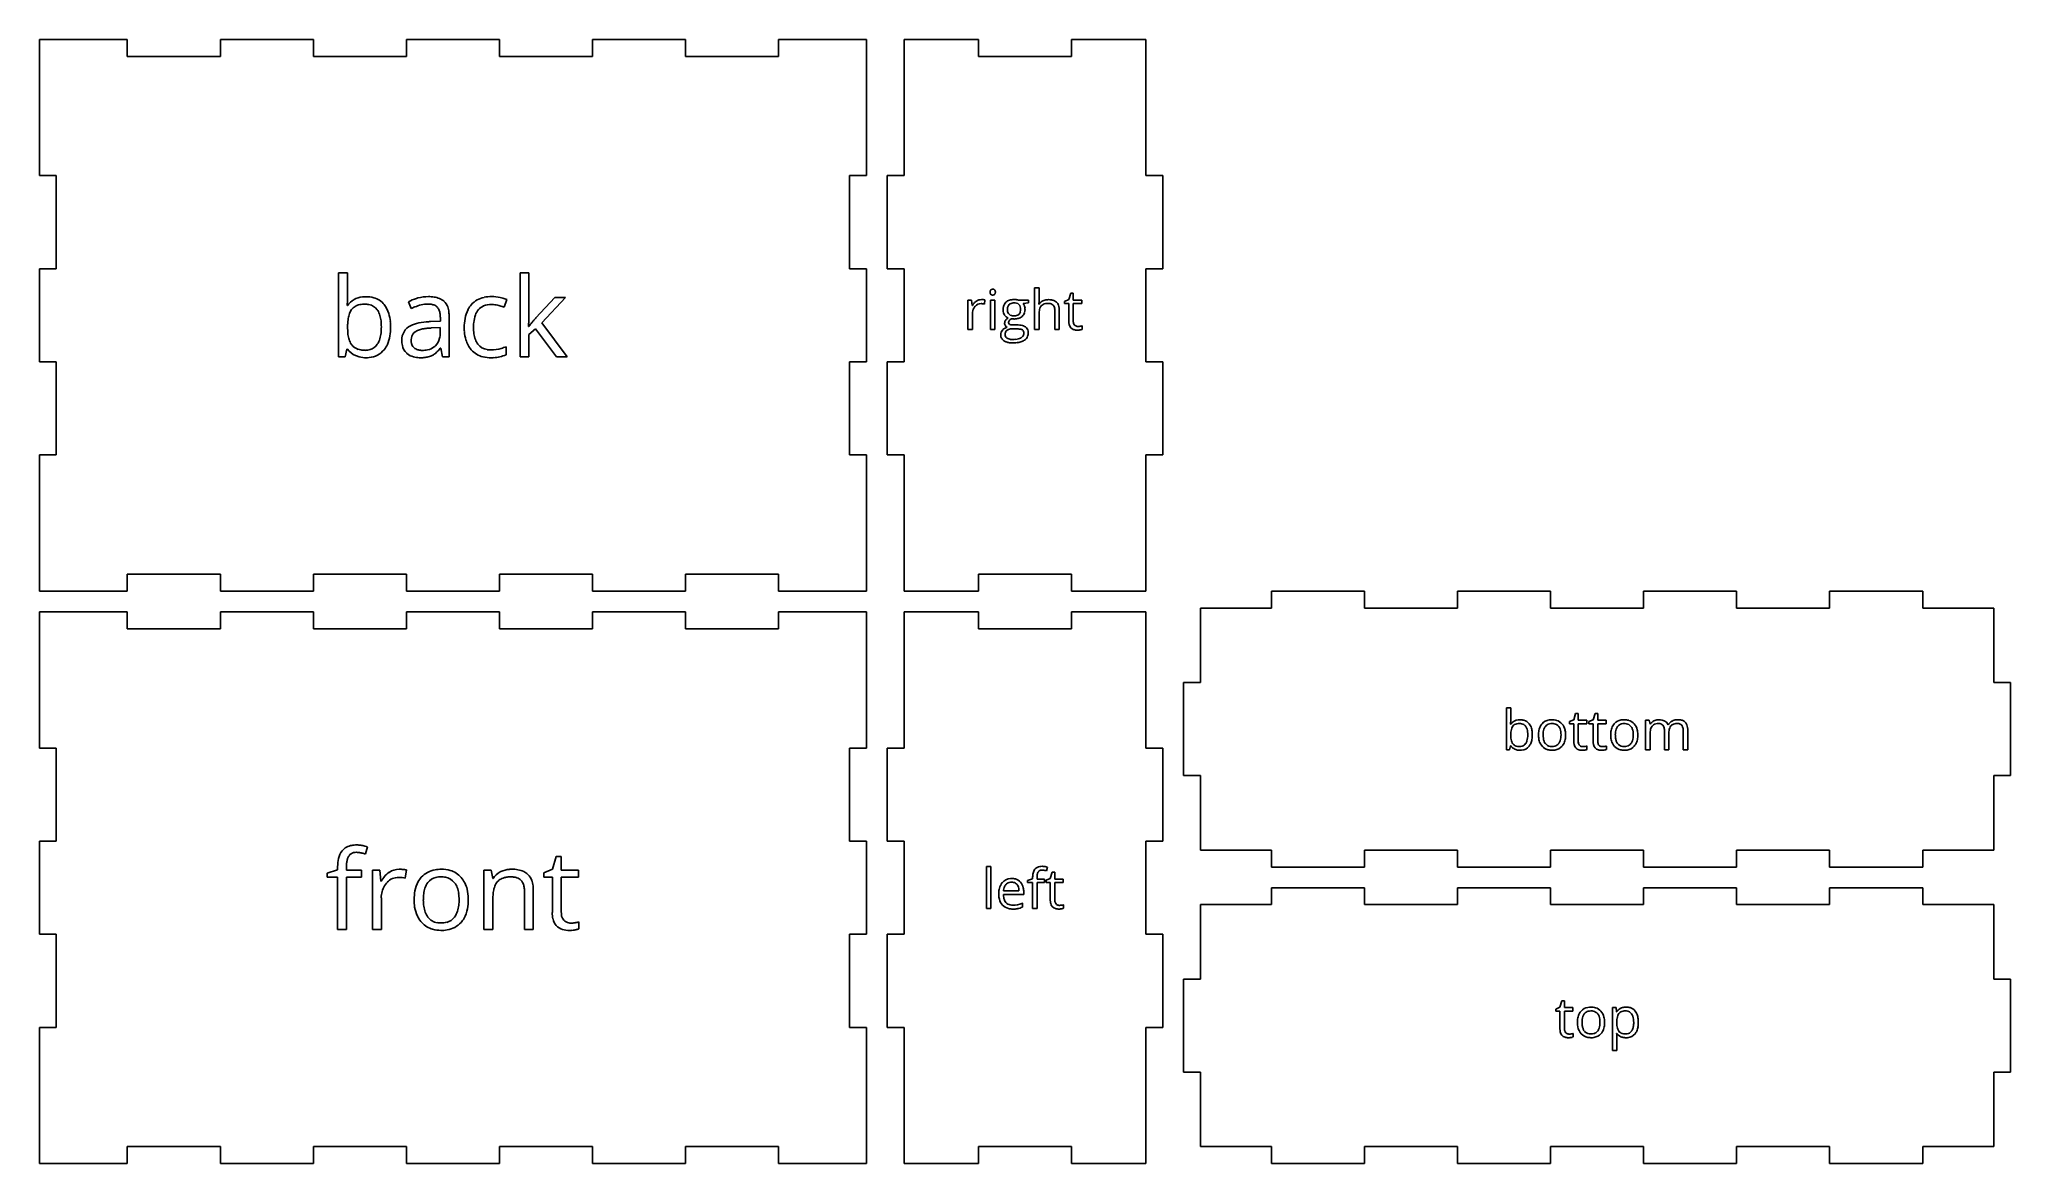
# Model space of a CAD drawing. Header units: millimetres. Extents: x 0 to 286, y 3 to 166.
import ezdxf

# ---------------------------------------------------------------- set-up
doc = ezdxf.new("R2010")
doc.units = ezdxf.units.MM

msp = doc.modelspace()

# ---------------------------------------------------------------- linework, layer by layer
at = {"layer": 'back_labelLayer'}
for p, q in [((43.41, 120), (43.41, 132.16)), ((43.41, 132.16), (44.71, 132.16)), ((44.71, 132.16), (44.71, 129.2)), ((69.73, 120), (69.73, 132.16)), ((69.73, 132.16), (71.02, 132.16)), ((71.02, 132.16), (71.02, 125.71)), ((44.65, 127.42), (44.71, 127.42)), ((53.94, 126.98), (53.54, 127.97)), ((59.45, 125.84), (59.45, 120)), ((67.83, 128.27), (67.43, 127.17)), ((72.04, 125.63), (74.8, 128.56)), ((76.34, 128.56), (72.88, 124.91)), ((74.8, 128.56), (76.34, 128.56)), ((56.73, 125.09), (58.18, 125.13)), ((58.15, 124.21), (56.85, 124.16)), ((58.15, 123.44), (58.15, 124.21)), ((58.18, 125.13), (58.18, 125.66)), ((70.95, 124.38), (71.02, 124.38)), ((71.99, 124.05), (71.02, 123.2)), ((71.02, 123.2), (71.02, 120)), ((75.02, 120), (71.99, 124.05)), ((72.88, 124.91), (76.59, 120)), ((44.62, 121.1), (44.34, 120)), ((44.71, 121.1), (44.62, 121.1)), ((58.23, 121.22), (58.16, 121.22)), ((58.48, 120), (58.23, 121.22)), ((67.7, 121.44), (67.7, 120.29)), ((44.34, 120), (43.41, 120)), ((59.45, 120), (58.48, 120)), ((71.02, 120), (69.73, 120)), ((76.59, 120), (75.02, 120))]:
    msp.add_line(p, q, dxfattribs=at)
for centre, radius, start, end in [((17.67, 129.18), 27.04, 358.1123, 0.0484), ((47.39, 124.27), 4.43, 89.8744, 96.8145), ((47.44, 124.74), 3.96, 74.2393, 90.5624), ((56.44, 122.7), 6.01, 90.0715, 104.6521), ((56.47, 123.23), 5.48, 81.568, 90.3249), ((65.59, 123.63), 5.09, 89.5892, 102.1788), ((65.62, 122.87), 5.85, 77.7702, 89.9475), ((25.2, 128.93), 19.51, 355.7239, 358.1259), ((28.57, 128.7), 16.13, 355.4713, 355.6532), ((47.13, 125.74), 2.95, 95.1835, 145.1109), ((48.81, 124.92), 4.06, 160.8926, 171.2334), ((47.08, 125.53), 2.22, 143.3382, 161.256), ((46.66, 125.8), 1.72, 120.1403, 142.4249), ((46.91, 125.34), 2.25, 100.4469, 119.6701), ((47.18, 123.97), 3.64, 89.5731, 100.7324), ((47.23, 124.62), 3, 78.6781, 90.375), ((47.48, 125.7), 1.89, 35.5408, 79.8011), ((47.7, 125.7), 2.97, 38.5631, 74.067), ((47.27, 125.55), 2.15, 32.7033, 35.5243), ((46.69, 125.21), 2.82, 15.778, 32.0151), ((44.83, 124.67), 4.76, 6.1649, 16.0397), ((47.02, 125.18), 3.82, 16.4709, 38.4075), ((45.08, 124.57), 5.86, 5.1338, 16.7974), ((56.38, 122.71), 5.98, 106.3569, 118.335), ((57.74, 119.17), 8.69, 112.2123, 115.9641), ((56.89, 121.32), 6.37, 103.6227, 112.432), ((56.63, 121.92), 6.81, 104.5162, 106.549), ((56.39, 123.41), 4.22, 90.4484, 103.7665), ((56.37, 124.43), 3.2, 83.6507, 90.1753), ((56.5, 125.5), 2.12, 70.5717, 83.9928), ((56.78, 126.26), 1.32, 42.7296, 71.038), ((56.79, 125.29), 3.39, 68.2273, 81.7494), ((56.66, 126.19), 1.45, 20.4094, 41.4479), ((55.86, 125.89), 2.3, 7.8272, 20.6042), ((57.23, 126.39), 2.21, 47.8683, 68.2934), ((54.45, 125.68), 3.72, 359.6933, 8.0036), ((57.3, 126.53), 2.05, 19.2331, 46.6741), ((56.11, 126.09), 3.33, 6.3379, 19.6815), ((54.34, 125.86), 5.1, 359.8027, 6.6584), ((66.31, 124.73), 4.62, 153.0875, 170.1051), ((65.36, 125.19), 3.58, 138.655, 152.6854), ((65.18, 125.31), 3.36, 101.4913, 138.3134), ((67.36, 124.58), 4.35, 160.1418, 175.1368), ((65.33, 125.37), 2.18, 114.4266, 161.6633), ((65.53, 124.69), 2.88, 88.7194, 112.5668), ((65.59, 124.7), 2.87, 87.6749, 89.9748), ((65.55, 123.86), 3.72, 81.691, 87.5079), ((65.31, 122.23), 5.36, 77.2999, 81.7345), ((64.99, 120.73), 6.89, 74.7802, 77.4498), ((65.3, 121.81), 5.77, 68.3295, 74.8831), ((65.51, 122.26), 6.47, 74.6797, 77.9578), ((66.11, 124.42), 4.22, 70.0946, 74.7386), ((66.68, 125.98), 2.56, 63.5034, 70.1861), ((66.95, 126.56), 1.92, 62.9274, 63.189), ((54.7, 124.3), 9.99, 177.6177, 180.0426), ((53.29, 124.26), 8.57, 179.7763, 185.7075), ((51.7, 124.45), 6.98, 171.0668, 177.8457), ((49.9, 123.91), 5.18, 185.5925, 194.2051), ((44.8, 123.97), 4.79, 343.4171, 353.6369), ((41.95, 124.34), 7.66, 359.7681, 6.3095), ((42.18, 124.28), 7.43, 353.4935, 0.2206), ((46, 123.79), 4.92, 335.8306, 350.8255), ((43.35, 124.24), 7.6, 350.6563, 0.338), ((42.63, 124.31), 8.32, 359.8779, 5.4093), ((54.82, 122.46), 2.24, 115.4905, 182.3568), ((55.94, 120.4), 4.59, 101.3568, 117.0799), ((55.33, 122.49), 1.38, 120.9734, 172.418), ((55.67, 121.98), 1.99, 113.5887, 121.6805), ((56.15, 120.83), 3.24, 102.7995, 113.2433), ((56.85, 116.18), 8.9, 92.4696, 101.7065), ((56.73, 118.35), 5.78, 96.3546, 102.9953), ((57.16, 114.64), 9.52, 91.8565, 96.4479), ((57.11, 112.42), 12.67, 91.7164, 92.9096), ((54.86, 123.41), 3.29, 346.9178, 0.2825), ((54.02, 123.44), 4.13, 359.8182, 0.0001), ((68.8, 124.27), 7.16, 169.8978, 180.3689), ((69.48, 124.22), 7.84, 179.9389, 183.9815), ((67.37, 124.03), 5.72, 183.5914, 196.354), ((70.15, 124.26), 7.17, 174.531, 180.155), ((69.27, 124.21), 6.28, 179.7041, 188.0744), ((67, 123.88), 3.99, 187.9315, 200.3885), ((16.71, 128.16), 54.38, 356.0207, 356.055), ((28.86, 127.33), 42.19, 356.0329, 356.6443), ((45.59, 126.36), 25.44, 356.6325, 357.491), ((55.65, 125.91), 15.37, 357.5042, 358.3307), ((62.37, 125.73), 8.64, 358.274, 359.8927), ((77.28, 119.95), 7.68, 142.3234, 144.7075), ((81.37, 116.79), 12.84, 140.4331, 142.3365), ((86.7, 112.41), 19.74, 139.2799, 140.4704), ((92.86, 107.11), 27.86, 138.3417, 139.2878), ((47.05, 122.77), 2.87, 215.585, 245.8362), ((47.74, 123.35), 2.94, 193.943, 208.0218), ((46.86, 122.9), 1.96, 208.5537, 217.5605), ((46.79, 122.87), 1.88, 218.169, 253.8047), ((47.26, 123.28), 3.42, 245.9802, 255.5456), ((47.14, 123.95), 3.01, 253.1382, 266.8483), ((47.24, 125.1), 4.17, 266.3776, 270.0511), ((47.27, 123.51), 2.59, 269.3869, 285.8631), ((47.61, 122.93), 3.07, 274.064, 321.4081), ((47.46, 122.82), 1.87, 286.0163, 326.8497), ((46.53, 123.43), 2.98, 326.7105, 343.6662), ((47.17, 123.29), 3.65, 321.3161, 335.5436), ((55.84, 122.34), 3.26, 179.5457, 192.6949), ((54.74, 122.07), 2.13, 192.0828, 227.4521), ((54.8, 122.15), 2.23, 227.769, 237.805), ((54.99, 122.5), 2.63, 238.3273, 258.9184), ((55.99, 122.36), 2.05, 171.2122, 180.2058), ((55.79, 122.34), 1.85, 179.5266, 192.7787), ((55.16, 122.18), 1.21, 192.3265, 222.058), ((55.12, 122.16), 1.16, 222.5807, 229.2545), ((55.27, 122.36), 1.41, 229.7837, 254.2725), ((55.48, 123.06), 2.14, 253.9397, 266.4533), ((55.55, 123.83), 2.92, 266.0783, 270.0591), ((55.58, 124.48), 3.57, 269.5792, 282.0414), ((55.68, 122.87), 2.99, 281.298, 293.7313), ((55.84, 123.33), 2.39, 281.7121, 306.4594), ((55.9, 122.31), 2.39, 294.3933, 304.7371), ((55.96, 123.14), 2.17, 306.9881, 313.8559), ((55.27, 123.21), 3.49, 304.8486, 314.8531), ((55.94, 123.14), 2.17, 314.1892, 347.427), ((53.94, 124.55), 5.38, 314.7445, 321.7072), ((65.49, 123.46), 3.75, 196.0167, 221.1349), ((65.11, 123.18), 3.29, 221.7976, 256.8021), ((65.78, 123.43), 2.69, 200.4184, 216.6393), ((65.27, 123.06), 2.06, 216.9695, 261.3103), ((65.49, 124.11), 3.14, 260.136, 270.2692), ((65.48, 126.41), 5.43, 270.2658, 286.2892), ((66.03, 123.58), 3.69, 282.0344, 296.9455), ((65.15, 127.64), 6.7, 286.0461, 292.3654), ((47.38, 123.78), 3.93, 255.7755, 270.3185), ((47.4, 124.24), 4.4, 269.9225, 275.5481), ((55.27, 123.82), 3.98, 258.672, 270.4047), ((55.3, 125.68), 5.84, 269.9539, 273.149), ((55.4, 124.26), 4.41, 272.9335, 281.4139), ((65.5, 124.69), 4.85, 256.4244, 270.489), ((65.54, 126.96), 7.11, 269.9655, 272.8643), ((65.65, 125.29), 5.44, 272.5981, 282.1878)]:
    msp.add_arc(centre, radius, start, end, dxfattribs=at)
at = {"layer": 'back_outsideCutPath'}
for p, q in [((0, 166), (0, 146.25)), ((12.75, 166), (0, 166)), ((12.75, 163.55), (12.75, 166)), ((39.75, 166), (26.25, 166)), ((26.25, 166), (26.25, 163.55)), ((39.75, 163.55), (39.75, 166)), ((66.75, 166), (53.25, 166)), ((53.25, 166), (53.25, 163.55)), ((66.75, 163.55), (66.75, 166)), ((93.75, 166), (80.25, 166)), ((80.25, 166), (80.25, 163.55)), ((93.75, 163.55), (93.75, 166)), ((120, 166), (107.25, 166)), ((107.25, 166), (107.25, 163.55)), ((120, 159.75), (120, 166)), ((26.25, 163.55), (12.75, 163.55)), ((53.25, 163.55), (39.75, 163.55)), ((80.25, 163.55), (66.75, 163.55)), ((107.25, 163.55), (93.75, 163.55)), ((120, 146.25), (120, 159.75)), ((0, 146.25), (2.45, 146.25)), ((2.45, 146.25), (2.45, 132.75)), ((117.55, 132.75), (117.55, 146.25)), ((117.55, 146.25), (120, 146.25)), ((2.45, 132.75), (0, 132.75)), ((0, 132.75), (0, 119.25)), ((120, 132.75), (117.55, 132.75)), ((120, 119.25), (120, 132.75)), ((0, 119.25), (2.45, 119.25)), ((2.45, 119.25), (2.45, 105.75)), ((117.55, 105.75), (117.55, 119.25)), ((117.55, 119.25), (120, 119.25)), ((2.45, 105.75), (0, 105.75)), ((0, 105.75), (0, 92.25)), ((120, 105.75), (117.55, 105.75)), ((120, 86), (120, 105.75)), ((0, 92.25), (0, 86)), ((0, 86), (12.75, 86)), ((12.75, 86), (12.75, 88.45)), ((12.75, 88.45), (26.25, 88.45)), ((26.25, 88.45), (26.25, 86)), ((26.25, 86), (39.75, 86)), ((39.75, 86), (39.75, 88.45)), ((39.75, 88.45), (53.25, 88.45)), ((53.25, 88.45), (53.25, 86)), ((53.25, 86), (66.75, 86)), ((66.75, 86), (66.75, 88.45)), ((66.75, 88.45), (80.25, 88.45)), ((80.25, 88.45), (80.25, 86)), ((80.25, 86), (93.75, 86)), ((93.75, 86), (93.75, 88.45)), ((93.75, 88.45), (107.25, 88.45)), ((107.25, 88.45), (107.25, 86)), ((107.25, 86), (120, 86))]:
    msp.add_line(p, q, dxfattribs=at)
at = {"layer": 'bottom_labelLayer'}
for p, q in [((212.84, 63), (212.84, 69.08)), ((212.84, 69.08), (213.49, 69.08)), ((213.49, 69.08), (213.49, 67.6)), ((213.46, 66.71), (213.49, 66.71)), ((222.01, 67.09), (222.62, 67.36)), ((222.01, 66.78), (222.01, 67.09)), ((222.62, 66.78), (222.01, 66.78)), ((222.62, 67.36), (222.89, 68.27)), ((222.62, 64.23), (222.62, 66.78)), ((222.89, 68.27), (223.27, 68.27)), ((223.27, 68.27), (223.27, 67.28)), ((223.27, 67.28), (224.51, 67.28)), ((224.51, 66.78), (223.27, 66.78)), ((223.27, 66.78), (223.27, 64.26)), ((224.51, 67.28), (224.51, 66.78)), ((224.83, 67.09), (225.45, 67.36)), ((224.83, 66.78), (224.83, 67.09)), ((225.45, 66.78), (224.83, 66.78)), ((225.45, 67.36), (225.72, 68.27)), ((225.45, 64.23), (225.45, 66.78)), ((225.72, 68.27), (226.09, 68.27)), ((226.09, 68.27), (226.09, 67.28)), ((226.09, 67.28), (227.34, 67.28)), ((227.34, 66.78), (226.09, 66.78)), ((226.09, 66.78), (226.09, 64.26)), ((227.34, 67.28), (227.34, 66.78)), ((233.05, 63), (233.05, 67.28)), ((233.05, 67.28), (233.58, 67.28)), ((233.58, 67.28), (233.69, 66.7)), ((233.69, 66.7), (233.72, 66.7)), ((235.78, 63), (235.78, 65.79)), ((236.3, 66.63), (236.33, 66.63)), ((238.51, 63), (238.51, 65.79)), ((239.16, 65.79), (239.16, 63)), ((213.3, 63), (212.84, 63)), ((213.44, 63.55), (213.3, 63)), ((213.49, 63.55), (213.44, 63.55)), ((224.54, 63.54), (224.54, 63.04)), ((227.37, 63.54), (227.37, 63.04)), ((233.7, 63), (233.05, 63)), ((233.7, 65.25), (233.7, 63)), ((236.43, 63), (235.78, 63)), ((236.43, 65.39), (236.43, 63)), ((239.16, 63), (238.51, 63))]:
    msp.add_line(p, q, dxfattribs=at)
for centre, radius, start, end in [((203.73, 67.46), 9.75, 355.7239, 358.1259), ((205.37, 67.35), 8.11, 355.4715, 355.6524), ((199.97, 67.59), 13.52, 358.1124, 0.0484), ((214.7, 65.87), 1.47, 95.1835, 145.1109), ((215.54, 65.46), 2.03, 160.8927, 171.2334), ((214.67, 65.77), 1.11, 143.3383, 161.256), ((214.46, 65.9), 0.862, 120.1403, 142.4249), ((214.59, 65.67), 1.13, 100.4469, 119.6701), ((214.72, 64.99), 1.82, 89.5731, 100.7324), ((214.83, 65.14), 2.21, 89.8743, 96.8146), ((214.75, 65.31), 1.5, 78.6781, 90.3749), ((214.85, 65.37), 1.98, 74.2393, 90.5624), ((214.88, 65.85), 0.946, 35.5408, 79.8011), ((214.98, 65.85), 1.48, 38.5631, 74.067), ((214.77, 65.77), 1.08, 32.7036, 35.5242), ((214.48, 65.61), 1.41, 15.778, 32.0151), ((213.55, 65.33), 2.38, 6.1649, 16.0396), ((214.65, 65.59), 1.91, 16.4709, 38.4076), ((213.67, 65.28), 2.93, 5.1338, 16.7973), ((220.87, 65.17), 3.37, 169.2443, 180.3881), ((219.73, 65.39), 2.2, 150.7111, 169.4695), ((219.36, 65.58), 1.79, 138.1759, 150.2288), ((219.3, 65.63), 1.72, 99.1759, 137.9833), ((220.36, 65.32), 2.18, 162.0653, 173.1674), ((219.57, 65.58), 1.34, 142.9026, 162.375), ((219.32, 65.76), 1.03, 103.4685, 142.3119), ((219.47, 64.84), 2.52, 89.7327, 100.0759), ((219.45, 65.27), 1.54, 89.4806, 103.8805), ((219.47, 65.17), 1.64, 79.3453, 90.3175), ((219.5, 65.18), 2.18, 73.5223, 90.5692), ((219.59, 65.73), 1.07, 37.9577, 80.4006), ((219.63, 65.64), 1.7, 41.1446, 73.2134), ((219.38, 65.57), 1.34, 20.0257, 37.4351), ((218.72, 65.33), 2.04, 7.744, 20.069), ((219.39, 65.44), 2.02, 13.5014, 41.0703), ((218.44, 65.19), 2.99, 1.1277, 13.88), ((231.35, 65.17), 3.37, 169.2443, 180.3881), ((230.21, 65.39), 2.2, 150.7111, 169.4695), ((229.84, 65.58), 1.79, 138.1759, 150.2288), ((229.78, 65.63), 1.72, 99.1759, 137.9833), ((230.84, 65.32), 2.18, 162.0653, 173.1674), ((230.05, 65.58), 1.34, 142.9026, 162.375), ((229.8, 65.76), 1.03, 103.4685, 142.3119), ((229.95, 64.84), 2.52, 89.7327, 100.0759), ((229.93, 65.27), 1.54, 89.4806, 103.8805), ((229.95, 65.17), 1.64, 79.3453, 90.3175), ((229.98, 65.18), 2.18, 73.5223, 90.5692), ((230.07, 65.73), 1.07, 37.9577, 80.4006), ((230.11, 65.64), 1.7, 41.1446, 73.2134), ((229.86, 65.57), 1.34, 20.0257, 37.4351), ((229.2, 65.33), 2.04, 7.744, 20.069), ((229.87, 65.44), 2.02, 13.5014, 41.0703), ((228.92, 65.19), 2.99, 1.1277, 13.88), ((236.96, 65.3), 3.26, 171.3042, 178.3501), ((234.82, 66.05), 1.27, 117.121, 149.5424), ((235.65, 65.51), 1.93, 161.0235, 171.4469), ((234.86, 65.79), 1.09, 143.077, 161.3914), ((234.66, 65.92), 0.85, 123.702, 142.3023), ((234.74, 65.78), 1.02, 101.1547, 123.0655), ((234.95, 65.82), 1.54, 93.8343, 117.5072), ((234.87, 65.2), 1.61, 89.5573, 101.4832), ((234.98, 65.5), 1.86, 89.9662, 94.2832), ((234.88, 65.29), 1.52, 85.5237, 90.0793), ((235, 65.24), 2.12, 77.5572, 90.5513), ((234.92, 65.73), 1.08, 72.3601, 85.9562), ((235.05, 66.11), 0.68, 41.0611, 72.8994), ((235.2, 66.08), 1.25, 52.7027, 78.0054), ((234.96, 66.05), 0.784, 20.7071, 40.0218), ((234.57, 65.9), 1.2, 7.9865, 20.7949), ((233.87, 65.8), 1.91, 359.6948, 8.1472), ((235.27, 66.21), 1.11, 22.2098, 51.4971), ((237.5, 65.96), 1.35, 119.4042, 150.1829), ((239.28, 65.41), 2.85, 172.3776, 180.1829), ((238.2, 65.56), 1.76, 160.8732, 172.5272), ((237.55, 65.79), 1.07, 140.9765, 161.17), ((237.38, 65.91), 0.859, 122.3598, 140.2884), ((237.65, 65.73), 1.63, 118.2586, 120.0628), ((237.65, 65.71), 1.64, 95.8635, 117.9693), ((237.47, 65.74), 1.05, 101.0032, 121.7841), ((237.6, 65.14), 1.67, 89.5621, 101.2961), ((237.71, 65.31), 2.05, 89.9197, 96.2617), ((237.62, 65.3), 1.51, 85.8146, 90.0684), ((237.73, 65.11), 2.25, 79.9361, 90.3803), ((237.65, 65.73), 1.08, 72.6395, 86.2568), ((237.78, 66.1), 0.682, 41.0408, 73.1793), ((237.88, 65.92), 1.43, 62.9723, 80.1665), ((237.69, 66.05), 0.784, 20.7071, 40.0218), ((237.3, 65.9), 1.2, 7.9865, 20.7949), ((236.6, 65.8), 1.91, 359.6948, 8.1472), ((238.03, 66.24), 1.07, 44.229, 62.6229), ((237.99, 66.22), 1.12, 19.5612, 43.3161), ((237.31, 65.97), 1.84, 7.5041, 19.9646), ((236.19, 65.81), 2.97, 359.7107, 7.6907), ((216.98, 65.22), 3.49, 171.0668, 177.8457), ((218.48, 65.15), 5, 177.6177, 180.0425), ((217.78, 65.13), 4.29, 179.7763, 185.7075), ((214.66, 64.39), 1.44, 215.585, 245.8362), ((216.09, 64.95), 2.59, 185.5925, 194.2051), ((215, 64.67), 1.47, 193.943, 208.0219), ((214.56, 64.45), 0.978, 208.5536, 217.5606), ((214.53, 64.43), 0.941, 218.1691, 253.8047), ((214.76, 64.64), 1.71, 245.9802, 255.5456), ((214.7, 64.97), 1.51, 253.1383, 266.8483), ((214.82, 64.89), 1.97, 255.7755, 270.3186), ((214.75, 65.55), 2.08, 266.3776, 270.0511), ((214.77, 64.76), 1.29, 269.3869, 285.8631), ((214.83, 65.12), 2.2, 269.9225, 275.5482), ((214.94, 64.46), 1.54, 274.064, 321.4081), ((214.86, 64.41), 0.933, 286.0163, 326.8497), ((214.4, 64.72), 1.49, 326.7105, 343.6661), ((213.53, 64.98), 2.4, 343.4171, 353.6369), ((212.11, 65.17), 3.83, 359.7681, 6.3096), ((212.22, 65.14), 3.72, 353.4934, 0.2206), ((214.72, 64.65), 1.82, 321.3162, 335.5436), ((214.13, 64.9), 2.46, 335.8306, 350.8255), ((212.81, 65.12), 3.8, 350.6563, 0.338), ((212.45, 65.15), 4.16, 359.8779, 5.4094), ((220.75, 65.13), 3.24, 179.7744, 189.0933), ((219.91, 64.99), 2.4, 188.9103, 205.3172), ((219.67, 64.89), 2.13, 205.6561, 208.4461), ((219.35, 64.69), 1.76, 207.7947, 238.6758), ((221.6, 65.16), 3.43, 173.0087, 180.2464), ((221.46, 65.13), 3.28, 179.7059, 187.9161), ((220.26, 64.95), 2.07, 187.7639, 200.0977), ((219.59, 64.71), 1.36, 200.0846, 216.9131), ((219.37, 64.74), 1.81, 238.8115, 253.2428), ((219.35, 64.54), 1.06, 217.301, 261.7099), ((219.44, 65), 2.08, 253.5437, 270.4183), ((219.46, 65.08), 1.61, 260.5034, 270.2477), ((219.46, 65.44), 2.52, 269.7503, 279.8033), ((219.48, 64.97), 1.51, 269.4482, 284.7255), ((219.6, 64.53), 1.05, 284.5663, 322.6334), ((219.63, 64.67), 1.73, 278.8959, 317.9979), ((219.32, 64.73), 1.39, 323.0089, 342.6391), ((218.53, 64.99), 2.23, 342.3615, 353.7538), ((217.53, 65.16), 3.24, 359.7075, 7.8973), ((217.35, 65.13), 3.42, 353.5363, 0.2014), ((219.56, 64.72), 1.81, 318.1439, 329.7566), ((219.22, 64.9), 2.2, 330.2507, 349.4116), ((218.09, 65.12), 3.35, 349.1762, 0.3863), ((217.63, 65.15), 3.81, 359.992, 1.542), ((224.66, 64.21), 2.04, 179.3551, 192.8477), ((223.64, 63.93), 0.981, 190.3818, 253.8772), ((224.58, 64.25), 1.31, 179.6417, 189.7506), ((224.11, 64.17), 0.838, 189.548, 205.7873), ((223.92, 64.08), 0.629, 206.1295, 221.4083), ((223.84, 64.62), 1.69, 253.7848, 270.8852), ((223.9, 64.06), 0.602, 221.5949, 262.3505), ((223.95, 64.32), 0.867, 261.3267, 270.1914), ((223.86, 64.58), 1.66, 270.0031, 270.7604), ((223.85, 64.94), 2.02, 270.8933, 275.5483), ((223.96, 65.59), 2.13, 269.8804, 278.3028), ((223.78, 65.73), 2.81, 275.526, 279.2939), ((223.84, 65.35), 2.43, 279.1866, 280.1138), ((223.98, 65.42), 1.96, 278.416, 279.0085), ((223.95, 64.76), 1.83, 280.007, 283.3736), ((223.74, 66.95), 3.51, 278.9589, 280.5105), ((223.97, 65.73), 2.27, 280.4849, 282.6268), ((224.12, 64.08), 1.13, 283.3068, 288.1198), ((224.17, 64.84), 1.36, 282.5876, 285.5797), ((224.27, 63.62), 0.638, 287.9886, 295.3049), ((224.27, 64.47), 0.975, 285.7255, 286.2571), ((227.48, 64.21), 2.04, 179.3551, 192.8477), ((226.46, 63.93), 0.981, 190.3818, 253.8772), ((227.4, 64.25), 1.31, 179.6417, 189.7506), ((226.94, 64.17), 0.838, 189.548, 205.7873), ((226.75, 64.08), 0.629, 206.1295, 221.4083), ((226.66, 64.62), 1.69, 253.7848, 270.8852), ((226.73, 64.06), 0.602, 221.5949, 262.3505), ((226.78, 64.32), 0.867, 261.3267, 270.1914), ((226.69, 64.58), 1.66, 270.0031, 270.7604), ((226.68, 64.94), 2.02, 270.8933, 275.5483), ((226.79, 65.59), 2.13, 269.8804, 278.3028), ((226.6, 65.73), 2.81, 275.526, 279.2939), ((226.67, 65.35), 2.43, 279.1866, 280.1138), ((226.81, 65.42), 1.96, 278.416, 279.0085), ((226.78, 64.76), 1.83, 280.007, 283.3736), ((226.57, 66.95), 3.51, 278.9589, 280.5105), ((226.94, 64.08), 1.13, 283.3068, 288.1198), ((226.79, 65.73), 2.27, 280.4849, 282.6268), ((226.99, 64.84), 1.36, 282.5876, 285.5797), ((227.09, 63.62), 0.638, 287.9886, 295.3049), ((227.09, 64.47), 0.975, 285.7255, 286.2571), ((231.23, 65.13), 3.24, 179.7744, 189.0933), ((230.39, 64.99), 2.4, 188.9103, 205.3172), ((230.15, 64.89), 2.13, 205.6561, 208.4461), ((229.83, 64.69), 1.76, 207.7947, 238.6758), ((232.08, 65.16), 3.43, 173.0087, 180.2464), ((231.94, 65.13), 3.28, 179.7059, 187.9161), ((230.74, 64.95), 2.07, 187.7639, 200.0977), ((230.07, 64.71), 1.36, 200.0846, 216.9131), ((229.85, 64.74), 1.81, 238.8115, 253.2428), ((229.83, 64.54), 1.06, 217.301, 261.7099), ((229.92, 65), 2.08, 253.5437, 270.4183), ((229.94, 65.08), 1.61, 260.5034, 270.2477), ((229.94, 65.44), 2.52, 269.7503, 279.8033), ((229.96, 64.97), 1.51, 269.4482, 284.7255), ((230.08, 64.53), 1.05, 284.5663, 322.6334), ((230.11, 64.67), 1.73, 278.8959, 317.9979), ((229.8, 64.73), 1.39, 323.0089, 342.6391), ((229.01, 64.99), 2.23, 342.3615, 353.7538), ((228.01, 65.16), 3.24, 359.7075, 7.8973), ((227.83, 65.13), 3.42, 353.5363, 0.2014), ((230.04, 64.72), 1.81, 318.1439, 329.7566), ((229.7, 64.9), 2.2, 330.2507, 349.4116), ((228.57, 65.12), 3.35, 349.1762, 0.3863), ((228.11, 65.15), 3.81, 359.992, 1.542), ((238.22, 65.25), 4.51, 178.0975, 180.0253), ((240.12, 65.39), 3.69, 179.8949, 179.9983)]:
    msp.add_arc(centre, radius, start, end, dxfattribs=at)
at = {"layer": 'bottom_outsideCutPath'}
for p, q in [((192.25, 86), (178.75, 86)), ((178.75, 86), (178.75, 83.55)), ((192.25, 83.55), (192.25, 86)), ((219.25, 86), (205.75, 86)), ((205.75, 86), (205.75, 83.55)), ((219.25, 83.55), (219.25, 86)), ((246.25, 86), (232.75, 86)), ((232.75, 86), (232.75, 83.55)), ((246.25, 83.55), (246.25, 86)), ((273.25, 86), (259.75, 86)), ((259.75, 86), (259.75, 83.55)), ((273.25, 83.55), (273.25, 86)), ((168.45, 83.55), (168.45, 72.75)), ((178.75, 83.55), (168.45, 83.55)), ((205.75, 83.55), (192.25, 83.55)), ((232.75, 83.55), (219.25, 83.55)), ((259.75, 83.55), (246.25, 83.55)), ((283.55, 83.55), (273.25, 83.55)), ((283.55, 72.75), (283.55, 83.55)), ((168.45, 72.75), (166, 72.75)), ((166, 72.75), (166, 59.25)), ((286, 72.75), (283.55, 72.75)), ((286, 59.25), (286, 72.75)), ((166, 59.25), (168.45, 59.25)), ((168.45, 59.25), (168.45, 48.45)), ((283.55, 48.45), (283.55, 59.25)), ((283.55, 59.25), (286, 59.25)), ((168.45, 48.45), (178.75, 48.45)), ((178.75, 48.45), (178.75, 46)), ((178.75, 46), (192.25, 46)), ((192.25, 46), (192.25, 48.45)), ((192.25, 48.45), (205.75, 48.45)), ((205.75, 48.45), (205.75, 46)), ((205.75, 46), (219.25, 46)), ((219.25, 46), (219.25, 48.45)), ((219.25, 48.45), (232.75, 48.45)), ((232.75, 48.45), (232.75, 46)), ((232.75, 46), (246.25, 46)), ((246.25, 46), (246.25, 48.45)), ((246.25, 48.45), (259.75, 48.45)), ((259.75, 48.45), (259.75, 46)), ((259.75, 46), (273.25, 46)), ((273.25, 46), (273.25, 48.45)), ((273.25, 48.45), (283.55, 48.45))]:
    msp.add_line(p, q, dxfattribs=at)
at = {"layer": 'front_labelLayer'}
for p, q in [((47.62, 48.93), (47.29, 47.89)), ((43.27, 45.57), (43.27, 46.04)), ((44.57, 46.07), (44.57, 45.52)), ((74.42, 45.68), (74.96, 47.5)), ((74.96, 47.5), (75.71, 47.5)), ((75.71, 47.5), (75.71, 45.52)), ((41.74, 45.1), (43.27, 45.57)), ((41.74, 44.51), (41.74, 45.1)), ((43.27, 44.51), (41.74, 44.51)), ((43.27, 36.96), (43.27, 44.51)), ((44.57, 45.52), (46.75, 45.52)), ((46.75, 44.51), (44.57, 44.51)), ((44.57, 44.51), (44.57, 36.96)), ((46.75, 45.52), (46.75, 44.51)), ((48.31, 36.96), (48.31, 45.52)), ((48.31, 45.52), (49.38, 45.52)), ((49.38, 45.52), (49.53, 43.93)), ((49.53, 43.93), (49.59, 43.93)), ((53.24, 45.58), (53.06, 44.38)), ((64.5, 36.96), (64.5, 45.52)), ((64.5, 45.52), (65.56, 45.52)), ((65.56, 45.52), (65.77, 44.35)), ((65.77, 44.35), (65.83, 44.35)), ((73.19, 45.14), (74.42, 45.68)), ((73.19, 44.51), (73.19, 45.14)), ((74.42, 44.51), (73.19, 44.51)), ((74.42, 39.42), (74.42, 44.51)), ((75.71, 45.52), (78.2, 45.52)), ((78.2, 44.51), (75.71, 44.51)), ((75.71, 44.51), (75.71, 39.47)), ((78.2, 45.52), (78.2, 44.51)), ((49.61, 41.55), (49.61, 36.96)), ((65.8, 41.45), (65.8, 36.96)), ((70.36, 36.96), (70.36, 42.5)), ((71.66, 42.54), (71.66, 36.96)), ((78.26, 38.03), (78.26, 37.04)), ((44.57, 36.96), (43.27, 36.96)), ((49.61, 36.96), (48.31, 36.96)), ((65.8, 36.96), (64.5, 36.96)), ((71.66, 36.96), (70.36, 36.96))]:
    msp.add_line(p, q, dxfattribs=at)
for centre, radius, start, end in [((45.65, 46.89), 2.27, 98.2552, 139.6203), ((46, 45.26), 3.94, 89.6697, 99.9314), ((46.01, 45.02), 4.18, 81.5641, 89.7017), ((45.71, 42.97), 6.25, 75.974, 81.6565), ((45.21, 40.89), 8.39, 73.2964, 76.0946), ((48.53, 46.1), 5.26, 167.5776, 180.6587), ((46.05, 46.68), 2.72, 141.7434, 168.2322), ((49.01, 46.15), 4.45, 171.6528, 178.4383), ((50.69, 46.08), 6.12, 178.1973, 180.0232), ((47.24, 46.42), 2.65, 161.8438, 171.7847), ((46.15, 46.78), 1.5, 145.0689, 162.1802), ((45.83, 46.99), 1.12, 102.7677, 144.338), ((45.99, 46.38), 1.75, 89.4859, 103.4197), ((45.99, 45.34), 2.79, 83.0761, 89.7927), ((45.82, 43.97), 4.17, 76.5183, 83.0217), ((45.34, 41.9), 6.3, 71.9614, 76.5918), ((53.41, 41.78), 4.38, 139.4139, 150.6033), ((52.58, 41.71), 2.96, 138.9576, 174.5422), ((52.62, 42.46), 3.35, 124.2321, 139.4161), ((52.66, 41.63), 3.07, 135.621, 138.8378), ((52.11, 42.25), 2.25, 89.6335, 137.0881), ((52.2, 43.09), 2.59, 89.6797, 124.4406), ((52.12, 41.45), 3.04, 87.3436, 89.966), ((52.23, 39.72), 5.95, 84.9923, 90.1281), ((52.07, 40.52), 3.98, 81.5884, 87.1917), ((51.82, 38.8), 5.72, 77.4454, 81.636), ((52.37, 41.32), 4.35, 78.4891, 85.0266), ((58.81, 41.74), 4.4, 150.7112, 169.4695), ((58.08, 42.12), 3.58, 138.176, 150.2287), ((57.96, 42.21), 3.43, 99.1759, 137.9833), ((60.08, 41.59), 4.36, 162.0653, 173.1675), ((58.49, 42.12), 2.68, 142.9026, 162.3749), ((57.99, 42.48), 2.07, 103.4685, 142.3119), ((58.29, 40.64), 5.04, 89.7326, 100.076), ((58.25, 41.49), 3.09, 89.4806, 103.8805), ((58.3, 41.3), 3.27, 79.3454, 90.3175), ((58.36, 41.32), 4.36, 73.5223, 90.5692), ((58.54, 42.41), 2.13, 37.9578, 80.4006), ((58.62, 42.25), 3.4, 41.1446, 73.2134), ((58.11, 42.1), 2.67, 20.0257, 37.4351), ((56.79, 41.62), 4.08, 7.744, 20.069), ((58.13, 41.83), 4.04, 13.5014, 41.0703), ((68.05, 42.94), 2.63, 116.9443, 147.6526), ((69.53, 41.94), 3.69, 159.9534, 171.3801), ((68.05, 42.49), 2.12, 140.1519, 160.3146), ((67.81, 42.65), 1.83, 118.544, 139.1927), ((68.32, 42.49), 3.16, 115.8072, 117.6069), ((68.09, 42.1), 2.44, 100.1176, 118.1603), ((68.46, 42.16), 3.51, 94.3227, 115.5454), ((68.37, 40.65), 3.93, 89.5933, 100.3718), ((68.55, 41.43), 4.25, 89.9578, 94.7109), ((68.4, 41.14), 3.44, 84.0198, 90.1511), ((68.58, 40.56), 5.12, 80.5585, 90.3538), ((68.53, 42.24), 2.32, 71.0828, 84.3691), ((68.82, 43.05), 1.46, 43.3791, 71.5386), ((68.9, 42.41), 3.24, 65.1094, 80.7638), ((68.75, 43.02), 1.54, 22.7024, 42.342), ((68.06, 42.73), 2.29, 8.4932, 22.658), ((69.28, 43.24), 2.33, 46.5585, 64.8782), ((66.7, 42.52), 3.67, 359.6714, 8.6877), ((69.31, 43.32), 2.25, 19.3849, 45.5997), ((68.01, 42.84), 3.64, 6.9634, 19.8363), ((66, 42.57), 5.66, 359.7632, 7.2116), ((53.54, 41.56), 3.94, 173.6908, 180.0883), ((61.1, 41.29), 6.73, 169.2443, 180.3881), ((60.85, 41.22), 6.49, 179.7745, 189.0933), ((59.18, 40.94), 4.8, 188.9103, 205.3171), ((62.56, 41.28), 6.85, 173.0086, 180.2464), ((62.27, 41.21), 6.57, 179.706, 187.9161), ((59.87, 40.87), 4.13, 187.764, 200.0977), ((56.41, 40.94), 4.46, 342.3616, 353.7538), ((54.42, 41.28), 6.47, 359.7076, 7.8973), ((54.06, 41.22), 6.83, 353.5363, 0.2014), ((56.24, 41.33), 5.99, 1.1277, 13.88), ((55.53, 41.2), 6.7, 349.1762, 0.3863), ((54.62, 41.25), 7.61, 359.9918, 1.5421), ((74.11, 41.45), 8.31, 178.0811, 180.0237), ((71.93, 41.55), 6.13, 171.1766, 178.3217), ((58.69, 40.73), 4.26, 205.6561, 208.446), ((58.05, 40.34), 3.51, 207.7947, 238.6758), ((58.54, 40.38), 2.72, 200.0846, 216.9132), ((58.09, 40.43), 3.61, 238.8116, 253.2428), ((58.05, 40.03), 2.13, 217.3009, 261.7099), ((58.28, 41.11), 3.22, 260.5033, 270.2477), ((58.32, 40.9), 3.01, 269.4482, 284.7256), ((58.56, 40.01), 2.1, 284.5662, 322.6334), ((58.61, 40.29), 3.46, 278.8959, 317.9979), ((58, 40.42), 2.78, 323.0089, 342.639), ((58.48, 40.39), 3.62, 318.144, 329.7567), ((57.79, 40.75), 4.4, 330.2507, 349.4116), ((78.49, 39.37), 4.08, 179.3551, 192.8478), ((76.45, 38.82), 1.96, 190.3818, 253.8772), ((78.33, 39.46), 2.61, 179.6417, 189.7506), ((77.4, 39.29), 1.68, 189.5479, 205.7874), ((77.03, 39.12), 1.26, 206.1294, 221.4084), ((76.98, 39.09), 1.2, 221.5949, 262.3505), ((77.08, 39.6), 1.73, 261.3266, 270.1913), ((77.1, 42.13), 4.26, 269.8804, 278.3028), ((77.14, 41.8), 3.92, 278.4153, 279.008), ((76.66, 44.85), 7.02, 278.9591, 280.5104), ((77.12, 42.41), 4.53, 280.4847, 282.627), ((77.52, 40.63), 2.71, 282.5876, 285.5796), ((77.72, 39.9), 1.95, 285.724, 286.2555), ((58.23, 40.97), 4.16, 253.5437, 270.4182), ((58.28, 41.84), 5.04, 269.7503, 279.8033), ((76.85, 40.19), 3.39, 253.7848, 270.8853), ((76.9, 40.13), 3.32, 270.0031, 270.7604), ((76.88, 40.84), 4.04, 270.8933, 275.5483), ((76.73, 42.41), 5.62, 275.5261, 279.294), ((76.87, 41.65), 4.85, 279.1861, 280.1144), ((77.08, 40.48), 3.65, 280.007, 283.3734), ((77.41, 39.12), 2.26, 283.307, 288.1197), ((77.72, 38.19), 1.28, 287.9889, 295.3048)]:
    msp.add_arc(centre, radius, start, end, dxfattribs=at)
at = {"layer": 'front_outsideCutPath'}
for p, q in [((0, 83), (0, 63.25)), ((12.75, 83), (0, 83)), ((12.75, 80.55), (12.75, 83)), ((39.75, 83), (26.25, 83)), ((26.25, 83), (26.25, 80.55)), ((39.75, 80.55), (39.75, 83)), ((66.75, 83), (53.25, 83)), ((53.25, 83), (53.25, 80.55)), ((66.75, 80.55), (66.75, 83)), ((93.75, 83), (80.25, 83)), ((80.25, 83), (80.25, 80.55)), ((93.75, 80.55), (93.75, 83)), ((120, 83), (107.25, 83)), ((107.25, 83), (107.25, 80.55)), ((120, 76.75), (120, 83)), ((26.25, 80.55), (12.75, 80.55)), ((53.25, 80.55), (39.75, 80.55)), ((80.25, 80.55), (66.75, 80.55)), ((107.25, 80.55), (93.75, 80.55)), ((120, 63.25), (120, 76.75)), ((0, 63.25), (2.45, 63.25)), ((2.45, 63.25), (2.45, 49.75)), ((117.55, 49.75), (117.55, 63.25)), ((117.55, 63.25), (120, 63.25)), ((2.45, 49.75), (0, 49.75)), ((0, 49.75), (0, 36.25)), ((120, 49.75), (117.55, 49.75)), ((120, 36.25), (120, 49.75)), ((0, 36.25), (2.45, 36.25)), ((2.45, 36.25), (2.45, 22.75)), ((117.55, 22.75), (117.55, 36.25)), ((117.55, 36.25), (120, 36.25)), ((2.45, 22.75), (0, 22.75)), ((0, 22.75), (0, 9.25)), ((120, 22.75), (117.55, 22.75)), ((120, 3), (120, 22.75)), ((0, 9.25), (0, 3)), ((0, 3), (12.75, 3)), ((12.75, 3), (12.75, 5.45)), ((12.75, 5.45), (26.25, 5.45)), ((26.25, 5.45), (26.25, 3)), ((26.25, 3), (39.75, 3)), ((39.75, 3), (39.75, 5.45)), ((39.75, 5.45), (53.25, 5.45)), ((53.25, 5.45), (53.25, 3)), ((53.25, 3), (66.75, 3)), ((66.75, 3), (66.75, 5.45)), ((66.75, 5.45), (80.25, 5.45)), ((80.25, 5.45), (80.25, 3)), ((80.25, 3), (93.75, 3)), ((93.75, 3), (93.75, 5.45)), ((93.75, 5.45), (107.25, 5.45)), ((107.25, 5.45), (107.25, 3)), ((107.25, 3), (120, 3))]:
    msp.add_line(p, q, dxfattribs=at)
at = {"layer": 'left_labelLayer'}
for p, q in [((137.4, 39.98), (137.4, 46.06)), ((137.4, 46.06), (138.05, 46.06)), ((138.05, 46.06), (138.05, 39.98)), ((146.28, 45.96), (146.12, 45.44)), ((143.34, 44.05), (144.11, 44.28)), ((143.34, 43.76), (143.34, 44.05)), ((144.11, 43.76), (143.34, 43.76)), ((144.11, 44.28), (144.11, 44.52)), ((144.11, 39.98), (144.11, 43.76)), ((144.76, 44.54), (144.76, 44.26)), ((144.76, 44.26), (145.85, 44.26)), ((145.85, 43.76), (144.76, 43.76)), ((144.76, 43.76), (144.76, 39.98)), ((145.85, 44.26), (145.85, 43.76)), ((146.06, 44.07), (146.67, 44.34)), ((146.06, 43.76), (146.06, 44.07)), ((146.67, 43.76), (146.06, 43.76)), ((146.67, 44.34), (146.95, 45.25)), ((146.67, 41.21), (146.67, 43.76)), ((146.95, 45.25), (147.32, 45.25)), ((147.32, 45.25), (147.32, 44.26)), ((147.32, 44.26), (148.56, 44.26)), ((148.56, 43.76), (147.32, 43.76)), ((147.32, 43.76), (147.32, 41.24)), ((148.56, 44.26), (148.56, 43.76)), ((142.81, 42), (139.86, 42)), ((139.88, 42.53), (142.12, 42.53)), ((142.63, 40.76), (142.63, 40.18)), ((142.81, 42.41), (142.81, 42)), ((148.6, 40.51), (148.6, 40.02)), ((138.05, 39.98), (137.4, 39.98)), ((144.76, 39.98), (144.11, 39.98))]:
    msp.add_line(p, q, dxfattribs=at)
for centre, radius, start, end in [((145.3, 44.94), 1.14, 98.2551, 139.6204), ((145.47, 44.13), 1.97, 89.6697, 99.9314), ((145.48, 44.01), 2.09, 81.5641, 89.7017), ((145.33, 42.99), 3.12, 75.974, 81.6565), ((145.08, 41.94), 4.2, 73.2964, 76.0946), ((141.48, 42.33), 2.27, 149.4071, 169.1854), ((141.17, 42.5), 1.92, 140.1056, 148.9067), ((140.98, 42.67), 1.66, 92.4763, 140.5386), ((141.76, 42.4), 1.88, 160.3354, 172.5315), ((141.19, 42.6), 1.28, 138.0995, 160.5866), ((140.97, 42.8), 0.988, 106.4657, 137.9176), ((141.05, 42.52), 1.28, 89.4422, 106.209), ((141.07, 42.05), 2.29, 89.9639, 93.9175), ((141.07, 42.46), 1.33, 79.6469, 90.291), ((141.09, 42.36), 1.98, 74.2126, 90.545), ((141.16, 42.9), 0.888, 40.0823, 80.6243), ((141.21, 42.82), 1.5, 41.2065, 74.0233), ((141.07, 42.83), 1, 23.4821, 39.7073), ((140.7, 42.67), 1.41, 8.7342, 23.2773), ((140.98, 42.62), 1.81, 11.5994, 41.1496), ((140.17, 42.43), 2.64, 359.6148, 12.0336), ((146.74, 44.55), 2.63, 167.5776, 180.6587), ((145.5, 44.84), 1.36, 141.7434, 168.2322), ((146.98, 44.57), 2.22, 171.6527, 178.4383), ((147.82, 44.54), 3.06, 178.1973, 180.0231), ((146.09, 44.71), 1.32, 161.8438, 171.7847), ((145.55, 44.89), 0.75, 145.0688, 162.1801), ((145.39, 44.99), 0.562, 102.7678, 144.338), ((145.47, 44.69), 0.874, 89.4859, 103.4198), ((145.47, 44.17), 1.39, 83.076, 89.7928), ((145.38, 43.49), 2.08, 76.5183, 83.0217), ((145.14, 42.45), 3.15, 71.9613, 76.5919), ((142.59, 42.11), 3.4, 168.9539, 180.3844), ((142.89, 42.08), 3.7, 179.9886, 181.7992), ((142.06, 42.04), 2.87, 181.3575, 194.492), ((141.13, 41.78), 1.91, 194.0877, 223.0538), ((141.03, 41.71), 1.78, 223.5466, 256.1957), ((142.46, 42.05), 2.6, 181.1447, 190.8007), ((142.32, 42.31), 2.45, 172.1545, 174.7614), ((141.55, 41.87), 1.67, 190.6006, 206.0275), ((141.14, 41.68), 1.22, 206.295, 222.5558), ((141.1, 41.66), 1.18, 223.0645, 258.1401), ((141.25, 42.25), 1.79, 257.5312, 270.432), ((141.25, 43.89), 3.42, 270.1984, 292.209), ((141.36, 42.88), 2.98, 281.9936, 287.8851), ((139.91, 42.54), 2.21, 359.6745, 8.9225), ((141.08, 43.75), 3.89, 287.9023, 293.4862), ((141.08, 44.36), 3.92, 291.8255, 293.1615), ((148.71, 41.19), 2.04, 179.3551, 192.8477), ((147.69, 40.91), 0.981, 190.3818, 253.8772), ((148.63, 41.23), 1.31, 179.6417, 189.7506), ((148.17, 41.15), 0.838, 189.548, 205.7873), ((147.98, 41.06), 0.629, 206.1295, 221.4083), ((147.96, 41.04), 0.602, 221.5949, 262.3505), ((148.01, 41.3), 0.867, 261.3267, 270.1914), ((148.01, 42.57), 2.13, 269.8804, 278.3028), ((148.03, 42.4), 1.96, 278.416, 279.0085), ((147.8, 43.93), 3.51, 278.9589, 280.5105), ((148.02, 42.7), 2.27, 280.4849, 282.6268), ((148.22, 41.82), 1.36, 282.5876, 285.5797), ((148.32, 41.45), 0.975, 285.7255, 286.2571), ((141.22, 42.42), 2.52, 256.0088, 270.4848), ((141.24, 45.18), 5.28, 269.9669, 271.9931), ((141.29, 43.91), 4.01, 271.9119, 275.9727), ((141.43, 42.63), 2.72, 275.9055, 281.6604), ((147.89, 41.59), 1.69, 253.7848, 270.8852), ((147.92, 41.56), 1.66, 270.0031, 270.7604), ((147.91, 41.92), 2.02, 270.8933, 275.5483), ((147.83, 42.71), 2.81, 275.526, 279.2939), ((147.9, 42.33), 2.43, 279.1866, 280.1138), ((148.01, 41.74), 1.83, 280.007, 283.3736), ((148.17, 41.06), 1.13, 283.3068, 288.1198), ((148.32, 40.59), 0.638, 287.9886, 295.3049)]:
    msp.add_arc(centre, radius, start, end, dxfattribs=at)
at = {"layer": 'left_outsideCutPath'}
for p, q in [((125.45, 83), (125.45, 63.25)), ((136.25, 83), (125.45, 83)), ((136.25, 80.55), (136.25, 83)), ((160.55, 83), (149.75, 83)), ((149.75, 83), (149.75, 80.55)), ((160.55, 76.75), (160.55, 83)), ((149.75, 80.55), (136.25, 80.55)), ((160.55, 63.25), (160.55, 76.75)), ((125.45, 63.25), (123, 63.25)), ((123, 63.25), (123, 49.75)), ((163, 63.25), (160.55, 63.25)), ((163, 49.75), (163, 63.25)), ((123, 49.75), (125.45, 49.75)), ((125.45, 49.75), (125.45, 36.25)), ((160.55, 36.25), (160.55, 49.75)), ((160.55, 49.75), (163, 49.75)), ((125.45, 36.25), (123, 36.25)), ((123, 36.25), (123, 22.75)), ((163, 36.25), (160.55, 36.25)), ((163, 22.75), (163, 36.25)), ((123, 22.75), (125.45, 22.75)), ((125.45, 22.75), (125.45, 9.25)), ((160.55, 3), (160.55, 22.75)), ((160.55, 22.75), (163, 22.75)), ((125.45, 9.25), (125.45, 3)), ((125.45, 3), (136.25, 3)), ((136.25, 3), (136.25, 5.45)), ((136.25, 5.45), (149.75, 5.45)), ((149.75, 5.45), (149.75, 3)), ((149.75, 3), (160.55, 3))]:
    msp.add_line(p, q, dxfattribs=at)
at = {"layer": 'right_labelLayer'}
for p, q in [((144.4, 123.92), (144.4, 130)), ((144.4, 130), (145.04, 130)), ((145.04, 130), (145.04, 128.16)), ((149.35, 128.28), (149.63, 129.2)), ((149.63, 129.2), (150, 129.2)), ((150, 129.2), (150, 128.2)), ((134.72, 123.92), (134.72, 128.2)), ((134.72, 128.2), (135.26, 128.2)), ((135.26, 128.2), (135.33, 127.41)), ((135.33, 127.41), (135.37, 127.41)), ((135.37, 126.22), (135.37, 123.92)), ((137.19, 128.23), (137.1, 127.63)), ((137.99, 123.92), (137.99, 128.2)), ((137.99, 128.2), (138.64, 128.2)), ((138.64, 128.2), (138.64, 123.92)), ((142.04, 128.2), (143.52, 128.2)), ((143.52, 127.79), (142.72, 127.7)), ((143.52, 128.2), (143.52, 127.79)), ((145.01, 127.61), (145.05, 127.61)), ((145.04, 126.16), (145.04, 123.92)), ((147.33, 123.92), (147.33, 126.69)), ((147.97, 126.71), (147.97, 123.92)), ((148.74, 128.01), (149.35, 128.28)), ((148.74, 127.7), (148.74, 128.01)), ((149.35, 127.7), (148.74, 127.7)), ((149.35, 125.15), (149.35, 127.7)), ((150, 128.2), (151.24, 128.2)), ((151.24, 127.7), (150, 127.7)), ((150, 127.7), (150, 125.18)), ((151.24, 128.2), (151.24, 127.7)), ((135.37, 123.92), (134.72, 123.92)), ((138.64, 123.92), (137.99, 123.92)), ((141.81, 124.02), (141.04, 124.02)), ((141.26, 124.6), (142.02, 124.6)), ((145.04, 123.92), (144.4, 123.92)), ((147.97, 123.92), (147.33, 123.92)), ((151.28, 124.46), (151.28, 123.96))]:
    msp.add_line(p, q, dxfattribs=at)
for centre, radius, start, end in [((138.39, 129.41), 0.446, 155.968, 171.0516), ((138.65, 129.37), 0.719, 170.8453, 180.3544), ((138.7, 129.36), 0.766, 179.8805, 185.3688), ((138.46, 129.34), 0.528, 184.9925, 198.204), ((138.28, 129.27), 0.335, 197.7934, 224.8943), ((138.25, 129.47), 0.303, 133.788, 155.9173), ((138.3, 129.42), 0.375, 92.6446, 133.4711), ((138.3, 129.29), 0.364, 225.13, 249.9003), ((138.31, 129.34), 0.412, 250.4999, 270.5979), ((138.32, 129.3), 0.495, 89.9696, 93.764), ((138.32, 129.41), 0.382, 46.3708, 90.8879), ((138.32, 129.31), 0.378, 269.1788, 314.2808), ((138.36, 129.45), 0.327, 17.7253, 46.4472), ((138.37, 129.27), 0.316, 313.6155, 332.2676), ((138.27, 129.31), 0.422, 332.6321, 350.0706), ((138.18, 129.39), 0.515, 4.9428, 18.1901), ((138.03, 129.36), 0.671, 349.8344, 0.389), ((137.96, 129.36), 0.742, 359.8846, 5.3183), ((137.27, 126.34), 2.19, 139.4139, 150.6033), ((137.34, 126.22), 1.97, 173.6907, 180.0883), ((136.86, 126.3), 1.48, 138.9576, 174.5422), ((136.88, 126.67), 1.67, 124.2322, 139.416), ((136.9, 126.26), 1.54, 135.6209, 138.8377), ((136.62, 126.57), 1.12, 89.6335, 137.0881), ((136.67, 126.99), 1.29, 89.6797, 124.4406), ((136.63, 126.17), 1.52, 87.3438, 89.9662), ((136.68, 125.3), 2.98, 84.9922, 90.1281), ((136.6, 125.7), 1.99, 81.5884, 87.1916), ((136.48, 124.84), 2.86, 77.4453, 81.6361), ((136.76, 126.11), 2.17, 78.4892, 85.0266), ((141.69, 126.83), 1.87, 166.8196, 180.4839), ((141.45, 126.82), 1.64, 179.9761, 183.6206), ((141.16, 126.78), 1.34, 183.0161, 212.3123), ((141.07, 126.99), 1.23, 132.3288, 167.3341), ((141.21, 126.82), 1.41, 212.4714, 215.8874), ((141, 126.65), 1.14, 215.1641, 247.4748), ((141.15, 126.87), 1.38, 106.2189, 131.5378), ((141.67, 126.88), 1.21, 162.5913, 175.7342), ((142.16, 126.83), 1.71, 175.3394, 180.0864), ((141.72, 126.82), 1.27, 179.5618, 191.6529), ((141.28, 126.73), 0.816, 191.3555, 213.3661), ((141.26, 127.02), 0.778, 135.584, 163.0016), ((141.18, 126.67), 0.694, 213.9574, 227.7971), ((141.23, 127.03), 0.746, 122.5211, 134.9966), ((141.27, 126.78), 0.838, 228.2621, 254.7342), ((141.36, 126.19), 2.09, 93.633, 106.5409), ((141.3, 126.91), 0.887, 101.0621, 121.9739), ((141.38, 127.18), 1.26, 254.4016, 267.435), ((141.39, 126.45), 1.36, 89.5859, 101.3334), ((141.43, 125.42), 2.86, 89.938, 94.0268), ((141.42, 127.59), 1.67, 267.0155, 270.0324), ((141.42, 126.4), 1.41, 76.1095, 90.7028), ((141.44, 127.33), 1.41, 269.2257, 284.3773), ((141.44, 125.8), 2.49, 82.5853, 90.1849), ((141.52, 126.38), 1.89, 74.0089, 82.5694), ((141.6, 127.05), 0.736, 13.9536, 77.6674), ((141.63, 126.66), 0.715, 282.7797, 346.4829), ((140.97, 126.86), 1.39, 359.1806, 15.0432), ((141.05, 126.83), 1.31, 345.4362, 0.7466), ((141.79, 126.75), 1.2, 310.6098, 342.0924), ((141.9, 127.05), 1.05, 29.4585, 38.3577), ((141.47, 126.8), 1.55, 23.1844, 29.5423), ((141.06, 126.62), 2, 21.2505, 23.3492), ((141.76, 126.9), 1.25, 6.8505, 20.9872), ((141.52, 126.83), 1.49, 342.565, 0.5958), ((141.4, 126.85), 1.6, 359.871, 7.0433), ((142.5, 127.96), 2.54, 351.9713, 354.9619), ((141.19, 128.08), 3.85, 354.9828, 357.8944), ((139.21, 128.15), 5.83, 357.8674, 0.0683), ((149.23, 126.16), 4.19, 178.1079, 180.0229), ((146.15, 126.92), 1.3, 119.8316, 147.9726), ((148.15, 126.21), 3.1, 171.3202, 178.3407), ((146.94, 126.4), 1.88, 160.1567, 171.5313), ((146.19, 126.68), 1.08, 140.6208, 160.5049), ((146.05, 126.78), 0.908, 118.4551, 139.6706), ((146.31, 126.68), 1.58, 116.6658, 120.4185), ((146.34, 126.6), 1.66, 96.6653, 116.3783), ((146.19, 126.5), 1.22, 100.1068, 118.0847), ((146.33, 125.77), 1.96, 89.5919, 100.3595), ((146.4, 126.17), 2.1, 89.8928, 96.9959), ((146.35, 126.01), 1.72, 84.0198, 90.1511), ((146.42, 125.64), 2.63, 80.6863, 90.3537), ((146.41, 126.57), 1.16, 71.0828, 84.3691), ((146.56, 126.97), 0.731, 43.3791, 71.5386), ((146.58, 126.61), 1.65, 65.6023, 80.8844), ((146.52, 126.95), 0.771, 22.7025, 42.3419), ((146.17, 126.81), 1.15, 8.4932, 22.658), ((146.78, 127.05), 1.17, 46.7401, 65.413), ((145.49, 126.7), 1.83, 359.6714, 8.6877), ((146.79, 127.09), 1.13, 19.2204, 45.7661), ((146.14, 126.85), 1.82, 6.4734, 19.6468), ((145.17, 126.72), 2.8, 359.7945, 6.7743), ((140.47, 123.21), 0.991, 138.3916, 181.0053), ((140.85, 123.19), 1.37, 179.9784, 183.0226), ((140.53, 123.16), 1.05, 182.208, 207.7461), ((140.57, 123.12), 1.13, 113.8121, 138.3497), ((140.79, 124.86), 0.742, 161.7226, 180.4843), ((140.79, 124.85), 0.745, 179.9837, 182.9375), ((140.65, 124.84), 0.601, 182.1767, 215.3416), ((140.7, 124.88), 0.657, 144.4963, 161.3351), ((141.14, 123.21), 1.04, 168.2581, 180.382), ((140.75, 123.19), 0.651, 179.2208, 200.9356), ((140.77, 122.69), 1.6, 102.2871, 114.1172), ((140.8, 123.29), 0.683, 130.7945, 169.0413), ((140.81, 124.95), 0.799, 215.4648, 217.1757), ((140.92, 124.72), 0.928, 132.7259, 144.148), ((140.71, 124.87), 0.673, 216.5862, 245.4968), ((141.27, 124.35), 1.44, 125.2213, 132.8655), ((140.84, 123.23), 0.76, 117.2304, 130.5022), ((141.62, 123.86), 2.04, 121.2353, 125.3794), ((140.93, 123.04), 0.972, 99.8102, 116.823), ((141.11, 124.95), 0.488, 147.5369, 180.2592), ((140.96, 124.94), 0.336, 179.2919, 198.3581), ((140.9, 124.92), 0.271, 199.2292, 239.5691), ((141.27, 124.84), 0.681, 128.0882, 147.14), ((140.95, 125), 0.36, 238.2203, 239.8456), ((140.99, 125.08), 0.455, 240.7301, 254.5027), ((141.03, 122.53), 1.49, 89.6436, 100.021), ((141.57, 124.47), 1.15, 117.3935, 128.4096), ((141.11, 125.51), 0.9, 254.1638, 262.2123), ((141.21, 126.2), 1.59, 262.0556, 267.2083), ((141.36, 127.23), 1.76, 259.4964, 263.3903), ((141.26, 127.07), 2.47, 267.0918, 270.0864), ((141.39, 127.55), 2.08, 263.4837, 270.1271), ((141.4, 128.28), 2.82, 269.9691, 272.9311), ((141.45, 127.61), 2.14, 272.5335, 285.258), ((141.82, 119.89), 4.13, 86.5055, 90.14), ((141.64, 126.93), 1.44, 284.9316, 310.6223), ((142.04, 121.95), 2.65, 81.5745, 90.3059), ((141.93, 121.58), 2.44, 81.4173, 86.5757), ((142.1, 122.69), 1.31, 73.41, 81.5907), ((142.18, 122.9), 1.69, 68.3671, 81.74), ((142.31, 123.36), 0.615, 58.9971, 73.8587), ((142.41, 123.54), 0.409, 31.5095, 58.0779), ((142.13, 123.39), 0.709, 319.0765, 1.1407), ((142.3, 123.48), 0.532, 10.661, 30.9362), ((142.37, 123.38), 1.17, 52.1879, 68.2502), ((141.96, 123.41), 0.877, 359.546, 10.9905), ((142.5, 123.56), 0.949, 8.6201, 51.8983), ((142.06, 123.44), 1.4, 340.5269, 0.7202), ((142.04, 123.46), 1.42, 359.7431, 9.7326), ((151.39, 125.13), 2.04, 179.3551, 192.8477), ((150.37, 124.85), 0.981, 190.3818, 253.8772), ((151.31, 125.17), 1.31, 179.6417, 189.7506), ((150.85, 125.09), 0.838, 189.548, 205.7873), ((150.66, 125), 0.629, 206.1295, 221.4083), ((150.57, 125.54), 1.69, 253.7848, 270.8852), ((150.64, 124.99), 0.602, 221.5949, 262.3505), ((150.69, 125.25), 0.867, 261.3267, 270.1914), ((150.6, 125.51), 1.66, 270.0031, 270.7604), ((150.59, 125.87), 2.02, 270.8933, 275.5483), ((150.69, 126.51), 2.13, 269.8804, 278.3028), ((150.51, 126.65), 2.81, 275.526, 279.2939), ((150.58, 126.27), 2.43, 279.1866, 280.1138), ((150.71, 126.34), 1.96, 278.416, 279.0085), ((150.69, 125.68), 1.83, 280.007, 283.3736), ((150.48, 127.87), 3.51, 278.9589, 280.5105), ((150.85, 125), 1.13, 283.3068, 288.1198), ((150.7, 126.65), 2.27, 280.4849, 282.6268), ((150.9, 125.76), 1.36, 282.5876, 285.5797), ((151, 124.54), 0.638, 287.9886, 295.3049), ((151, 125.39), 0.975, 285.7255, 286.2571), ((140.51, 123.17), 1.03, 208.9036, 236.4232), ((140.78, 123.56), 1.51, 235.9668, 251.2229), ((140.68, 123.18), 0.573, 202.0287, 236.1457), ((141.03, 124.31), 2.3, 251.2102, 262.7064), ((140.79, 123.32), 0.761, 235.0638, 238.5038), ((140.93, 123.57), 1.04, 239.1066, 254.4863), ((141.11, 124.19), 1.69, 254.2324, 263.4937), ((141.21, 125.63), 3.63, 262.5635, 270.2699), ((141.22, 125.15), 2.66, 263.4108, 270.1457), ((141.24, 125.73), 3.23, 269.9076, 270.0022), ((141.25, 127.14), 5.14, 269.7545, 276.617), ((141.25, 126.86), 4.36, 269.7957, 275.3991), ((141.42, 125.18), 2.68, 275.2957, 283.3516), ((141.48, 125.22), 3.21, 276.4939, 286.4954), ((141.68, 124.09), 1.55, 283.1371, 295.8573), ((141.88, 123.66), 1.08, 296.4048, 301.8008), ((141.85, 124.01), 1.94, 286.2542, 302.528), ((141.95, 123.55), 0.946, 301.223, 318.6238), ((142.05, 123.66), 1.54, 303.1862, 304.1726), ((142.27, 123.39), 1.19, 302.9904, 339.5494)]:
    msp.add_arc(centre, radius, start, end, dxfattribs=at)
at = {"layer": 'right_outsideCutPath'}
for p, q in [((125.45, 166), (125.45, 146.25)), ((136.25, 166), (125.45, 166)), ((136.25, 163.55), (136.25, 166)), ((160.55, 166), (149.75, 166)), ((149.75, 166), (149.75, 163.55)), ((160.55, 159.75), (160.55, 166)), ((149.75, 163.55), (136.25, 163.55)), ((160.55, 146.25), (160.55, 159.75)), ((125.45, 146.25), (123, 146.25)), ((123, 146.25), (123, 132.75)), ((163, 146.25), (160.55, 146.25)), ((163, 132.75), (163, 146.25)), ((123, 132.75), (125.45, 132.75)), ((125.45, 132.75), (125.45, 119.25)), ((160.55, 119.25), (160.55, 132.75)), ((160.55, 132.75), (163, 132.75)), ((125.45, 119.25), (123, 119.25)), ((123, 119.25), (123, 105.75)), ((163, 119.25), (160.55, 119.25)), ((163, 105.75), (163, 119.25)), ((123, 105.75), (125.45, 105.75)), ((125.45, 105.75), (125.45, 92.25)), ((160.55, 86), (160.55, 105.75)), ((160.55, 105.75), (163, 105.75)), ((125.45, 92.25), (125.45, 86)), ((125.45, 86), (136.25, 86)), ((136.25, 86), (136.25, 88.45)), ((136.25, 88.45), (149.75, 88.45)), ((149.75, 88.45), (149.75, 86)), ((149.75, 86), (160.55, 86))]:
    msp.add_line(p, q, dxfattribs=at)
at = {"layer": 'top_labelLayer'}
for p, q in [((220.62, 25.68), (220.89, 26.6)), ((220.89, 26.6), (221.27, 26.6)), ((221.27, 26.6), (221.27, 25.61)), ((220, 25.41), (220.62, 25.68)), ((220, 25.1), (220, 25.41)), ((220.62, 25.1), (220, 25.1)), ((220.62, 22.55), (220.62, 25.1)), ((221.27, 25.61), (222.51, 25.61)), ((222.51, 25.1), (221.27, 25.1)), ((221.27, 25.1), (221.27, 22.58)), ((222.51, 25.61), (222.51, 25.1)), ((228.23, 19.4), (228.23, 25.61)), ((228.23, 25.61), (228.75, 25.61)), ((228.75, 25.61), (228.84, 25.02)), ((228.84, 25.02), (228.87, 25.02)), ((228.87, 23.61), (228.87, 23.47)), ((222.54, 21.86), (222.54, 21.36)), ((228.87, 21.88), (228.83, 21.88)), ((228.87, 21.16), (228.87, 19.4)), ((228.87, 19.4), (228.23, 19.4))]:
    msp.add_line(p, q, dxfattribs=at)
for centre, radius, start, end in [((226.52, 23.49), 3.37, 169.2443, 180.3881), ((226.4, 23.46), 3.24, 179.7744, 189.0933), ((225.57, 23.31), 2.4, 188.9103, 205.3172), ((225.38, 23.72), 2.2, 150.7111, 169.4695), ((225.01, 23.9), 1.79, 138.1759, 150.2288), ((224.95, 23.95), 1.72, 99.1759, 137.9833), ((227.25, 23.48), 3.43, 173.0087, 180.2464), ((227.11, 23.45), 3.28, 179.7059, 187.9161), ((226.02, 23.64), 2.18, 162.0653, 173.1674), ((225.91, 23.28), 2.07, 187.7639, 200.0977), ((225.22, 23.91), 1.34, 142.9026, 162.375), ((224.97, 24.08), 1.03, 103.4685, 142.3119), ((225.12, 23.17), 2.52, 89.7327, 100.0759), ((225.1, 23.59), 1.54, 89.4806, 103.8805), ((225.12, 23.5), 1.64, 79.3453, 90.3175), ((225.15, 23.5), 2.18, 73.5223, 90.5692), ((225.25, 24.05), 1.07, 37.9577, 80.4006), ((225.28, 23.97), 1.7, 41.1446, 73.2134), ((225.03, 23.9), 1.34, 20.0257, 37.4351), ((224.37, 23.66), 2.04, 7.744, 20.069), ((224.18, 23.31), 2.23, 342.3615, 353.7538), ((223.18, 23.49), 3.24, 359.7075, 7.8973), ((223, 23.46), 3.42, 353.5363, 0.2014), ((225.04, 23.76), 2.02, 13.5014, 41.0703), ((224.1, 23.51), 2.99, 1.1277, 13.88), ((223.74, 23.45), 3.35, 349.1762, 0.3863), ((223.28, 23.47), 3.81, 359.992, 1.542), ((230.3, 24.02), 1.75, 132.3565, 144.9196), ((233, 23.57), 4.13, 178.0663, 179.4474), ((233.16, 23.45), 4.29, 179.7763, 185.7075), ((231.98, 23.62), 3.11, 171.0868, 178.3248), ((231.47, 23.28), 2.59, 185.5925, 194.2051), ((230.78, 23.82), 1.89, 160.2896, 171.2453), ((230.05, 24.08), 1.11, 141.8891, 160.5973), ((230.04, 24.31), 1.35, 115.4006, 132.3119), ((229.84, 24.23), 0.857, 118.557, 141.0243), ((229.98, 23.96), 1.16, 100.0868, 118.1917), ((230.14, 24.05), 1.62, 97.7066, 114.8822), ((230.11, 23.26), 1.87, 89.5904, 100.3502), ((230.21, 23.58), 2.1, 89.8469, 97.9474), ((230.13, 23.74), 1.4, 84.038, 90.0848), ((230.24, 23.7), 1.99, 74.1923, 90.5785), ((230.19, 24.12), 1.01, 35.4481, 85.2267), ((230.38, 24.2), 1.47, 38.0523, 74.0417), ((229.9, 23.9), 1.37, 19.8991, 35.898), ((229.24, 23.66), 2.07, 7.7149, 19.886), ((228.91, 23.36), 2.41, 343.9336, 355.1138), ((228.05, 23.49), 3.27, 359.7108, 7.861), ((227.87, 23.47), 3.45, 354.8402, 0.1175), ((230, 23.91), 1.95, 16.3356, 37.909), ((229, 23.6), 2.99, 4.5767, 16.6089), ((228.19, 23.45), 3.8, 350.6563, 0.338), ((227.77, 23.48), 4.22, 359.9003, 4.9019), ((222.66, 22.53), 2.04, 179.3551, 192.8477), ((221.63, 22.26), 0.981, 190.3818, 253.8772), ((222.57, 22.57), 1.31, 179.6417, 189.7506), ((222.11, 22.49), 0.838, 189.548, 205.7873), ((221.92, 22.4), 0.629, 206.1295, 221.4083), ((221.83, 22.94), 1.69, 253.7848, 270.8852), ((221.9, 22.39), 0.602, 221.5949, 262.3505), ((221.95, 22.65), 0.867, 261.3267, 270.1914), ((221.86, 22.91), 1.66, 270.0031, 270.7604), ((221.85, 23.27), 2.02, 270.8933, 275.5483), ((221.96, 23.91), 2.13, 269.8804, 278.3028), ((221.77, 24.05), 2.81, 275.526, 279.2939), ((221.84, 23.68), 2.43, 279.1866, 280.1138), ((221.98, 23.75), 1.96, 278.416, 279.0085), ((221.95, 23.08), 1.83, 280.007, 283.3736), ((221.74, 25.27), 3.51, 278.9589, 280.5105), ((222.11, 22.41), 1.13, 283.3068, 288.1198), ((221.97, 24.05), 2.27, 280.4849, 282.6268), ((222.17, 23.16), 1.36, 282.5876, 285.5797), ((222.27, 21.94), 0.638, 287.9886, 295.3049), ((222.27, 22.8), 0.975, 285.7255, 286.2571), ((225.32, 23.21), 2.13, 205.6561, 208.4461), ((225, 23.02), 1.76, 207.7947, 238.6758), ((225.24, 23.04), 1.36, 200.0846, 216.9131), ((225.02, 23.06), 1.81, 238.8115, 253.2428), ((225, 22.86), 1.06, 217.301, 261.7099), ((225.09, 23.33), 2.08, 253.5437, 270.4183), ((225.11, 23.4), 1.61, 260.5034, 270.2477), ((225.12, 23.76), 2.52, 269.7503, 279.8033), ((225.14, 23.3), 1.51, 269.4482, 284.7255), ((225.25, 22.85), 1.05, 284.5663, 322.6334), ((225.28, 22.99), 1.73, 278.8959, 317.9979), ((224.98, 23.05), 1.39, 323.0089, 342.6391), ((225.22, 23.04), 1.81, 318.1439, 329.7566), ((224.87, 23.22), 2.2, 330.2507, 349.4116), ((222.74, 21.11), 6.14, 2.9503, 7.2021), ((230.04, 22.71), 1.44, 215.585, 245.8362), ((223.73, 21.16), 5.14, 0.0319, 2.9016), ((230.39, 23), 1.47, 193.943, 208.0219), ((229.95, 22.77), 0.978, 208.5536, 217.5606), ((229.92, 22.76), 0.941, 218.1691, 253.8047), ((230.15, 22.96), 1.71, 245.9802, 255.5456), ((230.09, 23.3), 1.51, 253.1383, 266.8483), ((230.21, 23.21), 1.97, 255.7755, 270.3186), ((230.14, 23.87), 2.08, 266.3776, 270.0511), ((230.16, 22.88), 1.09, 269.2257, 292.043), ((230.22, 23.45), 2.2, 269.9225, 275.5482), ((230.33, 22.79), 1.54, 274.064, 321.4081), ((230.17, 22.79), 1.01, 293.143, 324.1354), ((229.95, 22.98), 1.29, 323.1616, 325.0156), ((229.72, 23.12), 1.57, 325.5754, 344.1505), ((230.1, 22.97), 1.82, 321.3162, 335.5436), ((229.52, 23.22), 2.46, 335.8306, 350.8255)]:
    msp.add_arc(centre, radius, start, end, dxfattribs=at)
at = {"layer": 'top_outsideCutPath'}
for p, q in [((192.25, 43), (178.75, 43)), ((178.75, 43), (178.75, 40.55)), ((192.25, 40.55), (192.25, 43)), ((219.25, 43), (205.75, 43)), ((205.75, 43), (205.75, 40.55)), ((219.25, 40.55), (219.25, 43)), ((246.25, 43), (232.75, 43)), ((232.75, 43), (232.75, 40.55)), ((246.25, 40.55), (246.25, 43)), ((273.25, 43), (259.75, 43)), ((259.75, 43), (259.75, 40.55)), ((273.25, 40.55), (273.25, 43)), ((168.45, 40.55), (168.45, 29.75)), ((178.75, 40.55), (168.45, 40.55)), ((205.75, 40.55), (192.25, 40.55)), ((232.75, 40.55), (219.25, 40.55)), ((259.75, 40.55), (246.25, 40.55)), ((283.55, 40.55), (273.25, 40.55)), ((283.55, 29.75), (283.55, 40.55)), ((168.45, 29.75), (166, 29.75)), ((166, 29.75), (166, 16.25)), ((286, 29.75), (283.55, 29.75)), ((286, 16.25), (286, 29.75)), ((166, 16.25), (168.45, 16.25)), ((168.45, 16.25), (168.45, 5.45)), ((283.55, 5.45), (283.55, 16.25)), ((283.55, 16.25), (286, 16.25)), ((168.45, 5.45), (178.75, 5.45)), ((178.75, 5.45), (178.75, 3)), ((178.75, 3), (192.25, 3)), ((192.25, 3), (192.25, 5.45)), ((192.25, 5.45), (205.75, 5.45)), ((205.75, 5.45), (205.75, 3)), ((205.75, 3), (219.25, 3)), ((219.25, 3), (219.25, 5.45)), ((219.25, 5.45), (232.75, 5.45)), ((232.75, 5.45), (232.75, 3)), ((232.75, 3), (246.25, 3)), ((246.25, 3), (246.25, 5.45)), ((246.25, 5.45), (259.75, 5.45)), ((259.75, 5.45), (259.75, 3)), ((259.75, 3), (273.25, 3)), ((273.25, 3), (273.25, 5.45)), ((273.25, 5.45), (283.55, 5.45))]:
    msp.add_line(p, q, dxfattribs=at)

doc.saveas('drawing.dxf')
